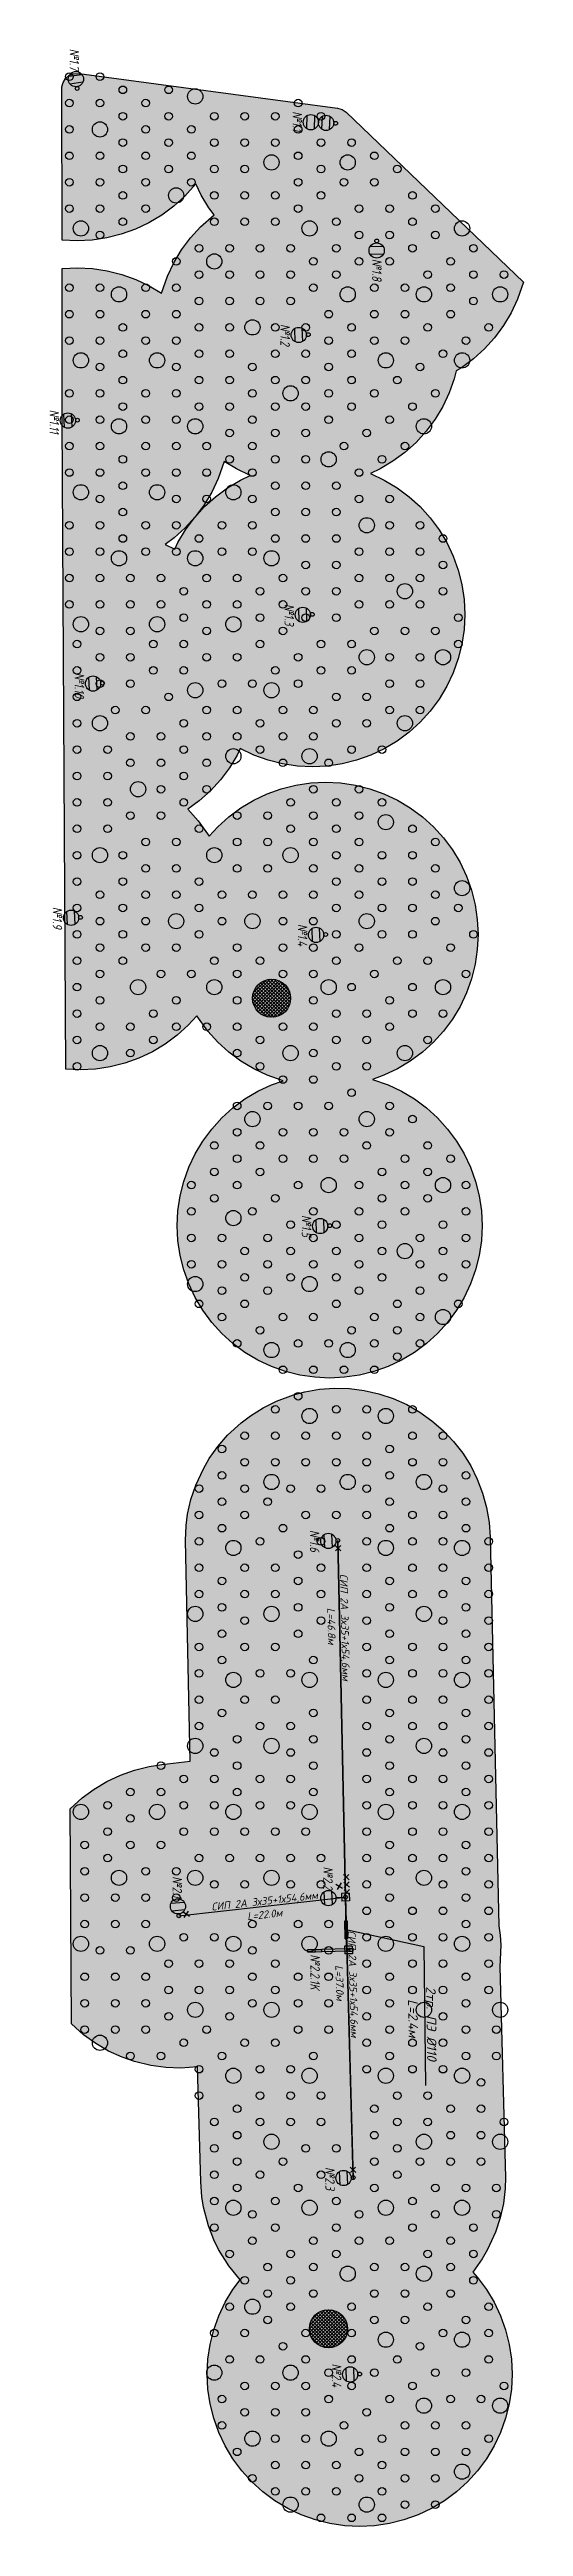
# Model space of a CAD drawing. Extents: x 17765 to 20362, y 13375 to 15893.
# Drawn here: x 17765.4 to 17827.6, y 15568 to 15893.1 of the extents above; entities that cross this region are included whole.
import ezdxf
from ezdxf.enums import TextEntityAlignment as Align

# ---------------------------------------------------------------- set-up
doc = ezdxf.new("R2010")
doc.units = 0
doc.layers.get('0').update_dxf_attribs({"linetype": 'CONTINUOUS'})
for name, color, linetype in [('PLANTING_FLOWERBEDS', 6, 'Continuous'), ('PLANTING_LAWN', 82, 'Continuous'), ('PLANTING_SHRUBS', 94, 'Continuous'), ('PLANTING_TREES', 3, 'Continuous'), ('ВЫНОСКИ_ТР', 5, 'CONTINUOUS'), ('ТР__ПЭ', 5, 'CONTINUOUS'), ('ТРУБЫ_НО', 5, 'CONTINUOUS'), ('ЭН_ВЛ_НО', 5, 'ОСВЕЩЕНИЕ'), ('ЭН_ВЫНОСКИ_НОМЕРА_ОПОРЫ', 1, 'CONTINUOUS'), ('ЭН_ДЕМОНТАЖ', 1, 'CONTINUOUS'), ('ЭН_КЛ_НО', 1, 'ОСВЕЩЕНИЕ'), ('ЭН_ОПОРА_КО_СИРИУС-4', 1, 'CONTINUOUS'), ('ЭН_ОПОРА_НО_К1_LED', 1, 'CONTINUOUS'), ('ЭН_СУЩ_ОПОРА__ЗАМ__СВЕТ__0', 5, 'CONTINUOUS'), ('ЭН_СУЩ_ОПОРА__ЗАМ__СВЕТ__Н', 5, 'CONTINUOUS'), ('ЭН_СУЩ_ОПОРА_К1_LED', 7, 'CONTINUOUS')]:
    doc.layers.add(name, color=color, linetype=linetype)
doc.styles.add('ISOCPEUR', font='isocpeui.ttf', dxfattribs={"height": 2.5})
doc.styles.get("Standard").update_dxf_attribs({"font": 'isocpeui.ttf', "width": 0.8})
doc.linetypes.add('ОСВЕЩЕНИЕ', pattern='A,5,-3,[133,ltypeshp.shx,S=1,R=0,X=-1,Y=0],-3,5', length=16)

msp = doc.modelspace()

# ---------------------------------------------------------------- texts
at = {"layer": 'ЭН_ВЫНОСКИ_НОМЕРА_ОПОРЫ', "color": 1, "char_height": 1.25, "attachment_point": 1, "rotation": 269.88316}
for s, heights, insert in [('{\\C5;\\c16711680;№1.7}', [-1.266], (17769.291, 15893.237)), ('{\\C5;\\c16711680;№1.1}', [-1.25], (17798.53, 15885.022)), ('{\\C5;\\c16711680;№1.8}', [-1.25], (17808.971, 15865.651)), ('{\\C256;\\c0;№1.2}', [-1.25], (17796.941, 15857.094)), ('{\\C256;\\c0;№1.11}', [-1.25], (17766.661, 15845.859)), ('{\\C5;\\c16711680;№1.3}', [-1.25], (17797.48, 15820.36)), ('{\\C256;\\c0;№1.10}', [-1.25], (17769.958, 15811.34)), ('{\\C5;\\c16711680;№1.9}', [-1.25], (17767.069, 15780.594)), ('{\\C256;\\c0;№1.4}', [-1.25], (17799.218, 15778.348)), ('{\\C256;\\c0;№1.5}', [-1.25], (17799.753, 15740.132)), ('{\\C5;\\c16711680;№1.6}', [-1.25], (17800.821, 15698.795)), ('{\\C5;\\c16711680;№2.1}', [-1.25], (17782.794, 15653.343)), ('{\\C256;\\c255;№2.2}', [-1.25], (17802.561, 15654.625)), ('{\\C256;\\c255;№2.2.1K}', [-1.25], (17800.873, 15643.097)), ('{\\C256;\\c0;№2.3}', [-1.25], (17802.83, 15615.178)), ('{\\C5;\\c16711680;№2.4}', [-1.25], (17803.689, 15589.389))]:
    msp.add_mtext_dynamic_manual_height_columns(s, width=2.90548, gutter_width=12.5, heights=heights, dxfattribs=dict(at, insert=insert))

# ---------------------------------------------------------------- blocks, each defined once
blk = doc.blocks.new('*U606')
at = {"layer": 'ЭН_СУЩ_ОПОРА__ЗАМ__СВЕТ__Н'}
for points in [[(-1.71, -0.94), (-1.78, 0.79)], [(-0.71, -0.9), (-0.78, 0.83)]]:
    blk.add_lwpolyline(points, dxfattribs=at)
for centre, radius in [((-1.24, -0.05), 1), ((0, 0), 0.25)]:
    blk.add_circle(centre, radius, dxfattribs=at)
blk = doc.blocks.new('*U607')
at = {"layer": 'ЭН_СУЩ_ОПОРА_К1_LED', "color": 18}
for points in [[(-1.71, -0.94), (-1.78, 0.79)], [(-0.71, -0.9), (-0.78, 0.84)]]:
    blk.add_lwpolyline(points, dxfattribs=at)
for centre, radius in [((-1.25, -0.05), 1), ((0, 0), 0.25)]:
    blk.add_circle(centre, radius, dxfattribs=at)
blk = doc.blocks.new('*U613')
at = {"layer": 'ЭН_СУЩ_ОПОРА__ЗАМ__СВЕТ__Н'}
for points in [[(0.85, -1.76), (-0.88, -1.74)], [(0.86, -0.76), (-0.87, -0.74)]]:
    blk.add_lwpolyline(points, dxfattribs=at)
for centre, radius in [((0, 0), 0.25), ((-0.01, -1.25), 1)]:
    blk.add_circle(centre, radius, dxfattribs=at)
blk = doc.blocks.new('*U614')
at = {"layer": 'ЭН_СУЩ_ОПОРА__ЗАМ__СВЕТ__0'}
for points in [[(-3.78, -0.7), (-3.71, 1.03)], [(-2.78, -0.75), (-2.71, 0.98)], [(-1.79, -0.79), (-1.71, 0.94)], [(-0.79, -0.83), (-0.71, 0.9)]]:
    blk.add_lwpolyline(points, dxfattribs=at)
for centre, radius in [((-3.25, 0.14), 1), ((-1.25, 0.05), 1), ((0, 0), 0.25)]:
    blk.add_circle(centre, radius, dxfattribs=at)
blk = doc.blocks.new('*U615')
at = {"layer": 'ЭН_СУЩ_ОПОРА__ЗАМ__СВЕТ__Н'}
for points in [[(-1.09, 1.61), (0.63, 1.84)], [(-0.96, 0.62), (0.76, 0.85)]]:
    blk.add_lwpolyline(points, dxfattribs=at)
for centre, radius in [((-0.16, 1.23), 1), ((0, 0), 0.25)]:
    blk.add_circle(centre, radius, dxfattribs=at)
blk = doc.blocks.new('*U621')
at = {"layer": 'ЭН_ДЕМОНТАЖ'}
for points in [[(0.36, -0.34), (-0.36, 0.34)], [(0.34, 0.36), (-0.34, -0.36)]]:
    blk.add_lwpolyline(points, dxfattribs=at)
blk = doc.blocks.new('*U624')
at = {"layer": 'ЭН_ДЕМОНТАЖ'}
for points in [[(-0.42, 0.28), (0.42, -0.28)], [(0.28, 0.42), (-0.28, -0.42)]]:
    blk.add_lwpolyline(points, dxfattribs=at)
blk = doc.blocks.new('*U625')
at = {"layer": 'ЭН_ДЕМОНТАЖ'}
for points in [[(-0.37, 0.34), (0.37, -0.34)], [(-0.34, -0.37), (0.34, 0.37)]]:
    blk.add_lwpolyline(points, dxfattribs=at)
blk = doc.blocks.new('*U626')
at = {"layer": 'ЭН_СУЩ_ОПОРА__ЗАМ__СВЕТ__Н'}
for points in [[(-1.02, 1.66), (0.71, 1.81)], [(-0.93, 0.66), (0.8, 0.82)]]:
    blk.add_lwpolyline(points, dxfattribs=at)
for centre, radius in [((-0.11, 1.24), 1), ((0, 0), 0.25)]:
    blk.add_circle(centre, radius, dxfattribs=at)
blk = doc.blocks.new('*U627')
at = {"layer": 'ЭН_ДЕМОНТАЖ'}
for points in [[(0.42, -0.28), (-0.42, 0.28)], [(-0.28, -0.42), (0.28, 0.42)]]:
    blk.add_lwpolyline(points, dxfattribs=at)
blk = doc.blocks.new('*U533')
at = {"layer": 'ЭН_ОПОРА_НО_К1_LED'}
for points in [[(-0.5, -0.5), (-0.5, 0.5)], [(-0.5, 0.5), (0.5, 0.5)], [(0.25, 0), (1.25, 0)], [(0.5, -0.5), (0.5, 0.5)], [(1.75, 0.87), (1.75, -0.87)], [(2.75, 0.87), (2.75, -0.87)], [(-0.5, -0.5), (0.5, -0.5)]]:
    blk.add_lwpolyline(points, dxfattribs=at)
for centre, radius in [((0, 0), 0.25), ((2.25, 0), 1)]:
    blk.add_circle(centre, radius, dxfattribs=at)
blk = doc.blocks.new('*U543')
at = {"layer": 'ЭН_ОПОРА_КО_СИРИУС-4'}
for points in [[(0, 0.16), (-0.61, 0.16)], [(-0.61, 0.16), (-0.61, -0.16)], [(-0.5, -0.5), (-0.5, 0.5)], [(-0.5, 0.5), (0.5, 0.5)], [(-0.16, 0.16), (-0.16, -0.16)], [(0, 0.16), (3.5, 0.16)], [(0.16, 0.16), (0.16, -0.16)], [(0.5, -0.5), (0.5, 0.5)], [(3.5, 0.16), (3.5, -0.16)], [(3.5, 0.16), (4.35, 0.16)], [(4.35, 0.16), (4.35, -0.16)], [(4.35, 0.16), (5.35, 0.16)], [(5.35, 0.16), (5.35, -0.16)], [(0, -0.16), (-0.61, -0.16)], [(-0.5, -0.5), (0.5, -0.5)], [(0, -0.16), (3.5, -0.16)], [(4.35, -0.16), (3.5, -0.16)], [(4.35, -0.16), (5.35, -0.16)]]:
    blk.add_lwpolyline(points, dxfattribs=at)
at = {"layer": 'ЭН_ОПОРА_КО_СИРИУС-4', "color": 1}
blk.add_circle((0, 0), 0.163, dxfattribs=at)
blk = doc.blocks.new('*U635')
at = {"layer": 'ЭН_ВЛ_НО', "linetype": 'BYBLOCK', "ltscale": 0.5}
blk.add_line((0, 0), (-12.13, 45.23), dxfattribs=at)
at = {"layer": 'ЭН_ВЛ_НО', "insert": (-1.87, 11.1), "char_height": 1, "width": 23.9989, "attachment_point": 5, "rotation": 105.0163, "style": 'ISOCPEUR'}
blk.add_mtext('L=46.8м', dxfattribs=at)
at = {"layer": 'ЭН_ВЛ_НО', "style": 'ISOCPEUR', "flags": 8}
blk.add_attdef('ТРУБА6', text='', height=1, rotation=105.0163, dxfattribs=at).set_placement((-3.62, 10.83), align=Align.MIDDLE_CENTER)
blk = doc.blocks.new('*U636')
at = {"layer": 'ЭН_ВЛ_НО', "linetype": 'BYBLOCK', "ltscale": 0.5}
blk.add_line((0, 0), (-20.66, -7.57), dxfattribs=at)
at = {"layer": 'ЭН_ВЛ_НО', "insert": (-10.89, -2.85), "char_height": 1, "width": 23.9989, "attachment_point": 5, "rotation": 200.1244, "style": 'ISOCPEUR'}
blk.add_mtext('L=22.0м', dxfattribs=at)
at = {"layer": 'ЭН_ВЛ_НО', "style": 'ISOCPEUR', "flags": 8}
blk.add_attdef('ТРУБА6', text='', height=1, rotation=200.1244, dxfattribs=at).set_placement((-10.46, -4.57), align=Align.MIDDLE_CENTER)
blk = doc.blocks.new('*U637')
at = {"layer": 'ЭН_ВЛ_НО', "linetype": 'BYBLOCK', "ltscale": 0.5}
blk.add_line((0, 0), (-9.79, 35.69), dxfattribs=at)
at = {"layer": 'ЭН_ВЛ_НО', "insert": (-1.93, 11.09), "char_height": 1, "width": 23.9989, "attachment_point": 5, "rotation": 105.3396, "style": 'ISOCPEUR'}
blk.add_mtext('L=37.0м', dxfattribs=at)
at = {"layer": 'ЭН_ВЛ_НО', "style": 'ISOCPEUR', "flags": 8}
blk.add_attdef('ТРУБА6', text='', height=1, rotation=105.3396, dxfattribs=at).set_placement((-3.68, 10.81), align=Align.MIDDLE_CENTER)
blk = doc.blocks.new('*U642')
at = {"layer": 'ТР__ПЭ'}
h = blk.add_hatch(dxfattribs=at)
h.set_pattern_fill('ANSI31', color=256, scale=0.2, angle=-88.7207, style=0)
h.set_pattern_definition([(316.28, (-4.2199, -2.5642), (0.43888, 0.458926), [])])
h.paths.add_polyline_path([(0.15, 0), (0.2, -2.37), (-0.1, -2.36), (-0.15, 0.01)])
at = {"layer": 'ВЫНОСКИ_ТР'}
for p, q in [((0.18, -1.2), (10.2, -3.36)), ((10.2, -3.36), (10.44, -21.61))]:
    blk.add_line(p, q, dxfattribs=at)
at = {"layer": 'ТР__ПЭ'}
blk.add_lwpolyline([(0.15, 0), (0.2, -2.37), (-0.1, -2.36), (-0.15, 0.01)], close=True, dxfattribs=at)
at = {"color": 180, "flags": 9}
blk.add_attdef('ДЛИНА_ТРУБЫ', (8.06, -5.66), '', height=2.5, dxfattribs=at)
at = {"layer": 'ВЫНОСКИ_ТР', "insert": (8.8, -12.8), "char_height": 1.25, "width": 23.9989, "attachment_point": 5, "rotation": 270.754, "style": 'ISOCPEUR'}
blk.add_mtext('L=2.4м', dxfattribs=at)
at = {"layer": 'ВЫНОСКИ_ТР', "style": 'ISOCPEUR', "flags": 8}
blk.add_attdef('ТРУБА4', text='', height=1.25, rotation=270.754, dxfattribs=at).set_placement((11.2, -13.49), align=Align.MIDDLE_CENTER)

# ---------------------------------------------------------------- hatches: boundary and pattern name
at = {"layer": 'PLANTING_FLOWERBEDS'}
h = msp.add_hatch(dxfattribs=at)
h.set_pattern_fill('ANSI37', color=6, scale=0.1)
edge = h.paths.add_edge_path()
edge.add_arc((17794.531, 15768.606), 2.5, 0, 360)
h = msp.add_hatch(dxfattribs=at)
h.set_pattern_fill('ANSI37', color=6, scale=0.1)
edge = h.paths.add_edge_path()
edge.add_arc((17801.995, 15593.96), 2.5, 0, 360)
at = {"layer": 'PLANTING_LAWN'}
h = msp.add_hatch(dxfattribs=at)
h.set_pattern_fill('GRASS', color=82, scale=0.05)
h.paths.add_polyline_path([(17816.3, 15724.61), (17814.84, 15723.29), (17813.27, 15722.12), (17811.58, 15721.11), (17809.81, 15720.27), (17807.96, 15719.61), (17806.06, 15719.14), (17804.11, 15718.85), (17802.15, 15718.75), (17800.19, 15718.85), (17798.25, 15719.14), (17796.35, 15719.61), (17794.5, 15720.27), (17792.73, 15721.11), (17791.04, 15722.12), (17789.47, 15723.29), (17788.01, 15724.61), (17786.69, 15726.06), (17785.52, 15727.64), (17784.52, 15729.32), (17783.68, 15731.1), (17783.02, 15732.95), (17782.54, 15734.85), (17782.25, 15736.79), (17782.15, 15738.75), (17782.25, 15740.71), (17782.54, 15742.65), (17783.02, 15744.56), (17783.68, 15746.41), (17784.52, 15748.18), (17785.52, 15749.86), (17786.69, 15751.44), (17788.01, 15752.89), (17789.47, 15754.21), (17791.04, 15755.38), (17792.73, 15756.39), (17794.5, 15757.23), (17796.03, 15757.78), (17793.97, 15758.49), (17792.19, 15759.33), (17790.51, 15760.34), (17788.93, 15761.51), (17787.48, 15762.83), (17786.16, 15764.28), (17784.72, 15766.31), (17783.61, 15765.08), (17782.15, 15763.76), (17780.58, 15762.59), (17778.89, 15761.58), (17777.12, 15760.74), (17775.27, 15760.08), (17773.37, 15759.6), (17771.42, 15759.31), (17769.46, 15759.22), (17767.55, 15759.31), (17767.06, 15844.47), (17767.04, 15864.37), (17769.06, 15864.48), (17771.02, 15864.38), (17772.96, 15864.09), (17774.87, 15863.62), (17776.72, 15862.96), (17778.49, 15862.12), (17780.11, 15861.15), (17780.86, 15863.37), (17781.7, 15865.14), (17782.71, 15866.83), (17783.88, 15868.4), (17785.2, 15869.86), (17786.98, 15871.42), (17786.3, 15872.34), (17785.29, 15874.02), (17784.6, 15875.49), (17783.16, 15873.88), (17781.71, 15872.56), (17780.13, 15871.39), (17778.45, 15870.38), (17776.67, 15869.54), (17774.82, 15868.88), (17772.92, 15868.41), (17770.98, 15868.12), (17769.02, 15868.02), (17767.04, 15868.12), (17767.03, 15888.22), (17767.18, 15888.8), (17767.49, 15889.31), (17767.94, 15889.71), (17768.49, 15889.95), (17769.29, 15890), (17803.2, 15885.43), (17803.8, 15885.25), (17804.31, 15884.9), (17827.57, 15862.6), (17826.8, 15860.35), (17825.97, 15858.57), (17824.96, 15856.89), (17823.79, 15855.31), (17822.47, 15853.86), (17821.01, 15852.54), (17819.44, 15851.37), (17818.74, 15850.96), (17818.48, 15849.91), (17817.82, 15848.06), (17816.98, 15846.29), (17815.97, 15844.6), (17814.8, 15843.03), (17813.48, 15841.57), (17812.03, 15840.25), (17810.45, 15839.08), (17808.77, 15838.08), (17807.5, 15837.47), (17809.3, 15836.62), (17810.99, 15835.61), (17812.56, 15834.44), (17814.02, 15833.13), (17815.34, 15831.67), (17816.5, 15830.1), (17817.51, 15828.41), (17818.35, 15826.64), (17819.01, 15824.79), (17819.49, 15822.89), (17819.78, 15820.94), (17819.88, 15818.98), (17819.78, 15817.02), (17819.49, 15815.08), (17819.01, 15813.18), (17818.35, 15811.33), (17817.51, 15809.56), (17816.5, 15807.87), (17815.34, 15806.3), (17814.02, 15804.84), (17812.56, 15803.52), (17810.99, 15802.35), (17809.3, 15801.35), (17807.53, 15800.51), (17805.68, 15799.85), (17803.78, 15799.37), (17801.84, 15799.08), (17799.88, 15798.98), (17797.91, 15799.08), (17795.97, 15799.37), (17794.07, 15799.85), (17792.22, 15800.51), (17790.4, 15801.38), (17790, 15800.53), (17788.99, 15798.85), (17787.82, 15797.27), (17786.5, 15795.82), (17785.05, 15794.5), (17783.56, 15793.4), (17784.92, 15791.91), (17786.36, 15789.88), (17787.48, 15791.11), (17788.93, 15792.43), (17790.51, 15793.6), (17792.19, 15794.61), (17793.97, 15795.45), (17795.81, 15796.11), (17797.72, 15796.58), (17799.66, 15796.87), (17801.62, 15796.97), (17803.58, 15796.87), (17805.52, 15796.58), (17807.42, 15796.11), (17809.27, 15795.45), (17811.05, 15794.61), (17812.73, 15793.6), (17814.31, 15792.43), (17815.76, 15791.11), (17817.08, 15789.66), (17818.25, 15788.08), (17819.26, 15786.4), (17820.1, 15784.62), (17820.76, 15782.77), (17821.23, 15780.87), (17821.52, 15778.93), (17821.62, 15776.97), (17821.52, 15775.01), (17821.23, 15773.07), (17820.76, 15771.16), (17820.1, 15769.31), (17819.26, 15767.54), (17818.25, 15765.86), (17817.08, 15764.28), (17815.76, 15762.83), (17814.31, 15761.51), (17812.73, 15760.34), (17811.05, 15759.33), (17809.27, 15758.49), (17807.75, 15757.94), (17809.81, 15757.23), (17811.58, 15756.39), (17813.27, 15755.38), (17814.84, 15754.21), (17816.3, 15752.89), (17817.61, 15751.44), (17818.78, 15749.86), (17819.79, 15748.18), (17820.63, 15746.41), (17821.29, 15744.56), (17821.77, 15742.65), (17822.06, 15740.71), (17822.15, 15738.75), (17822.06, 15736.79), (17821.77, 15734.85), (17821.29, 15732.95), (17820.63, 15731.1), (17819.79, 15729.32), (17818.78, 15727.64), (17817.61, 15726.06)])
h.paths.add_polyline_path([(17785.73, 15833.13), (17787.19, 15834.44), (17788.76, 15835.61), (17790.45, 15836.62), (17791.72, 15837.22), (17789.91, 15838.08), (17788.29, 15839.05), (17787.54, 15836.83), (17786.7, 15835.05), (17785.69, 15833.37), (17784.52, 15831.79), (17783.2, 15830.34), (17781.75, 15829.02), (17780.59, 15828.16), (17781.84, 15827.57), (17782.24, 15828.41), (17783.25, 15830.1), (17784.41, 15831.67)], flags=16)
h = msp.add_hatch(dxfattribs=at)
h.set_pattern_fill('GRASS', color=82, scale=0.05)
h.paths.add_polyline_path([(17820.23, 15573.87), (17818.77, 15572.55), (17817.2, 15571.38), (17815.51, 15570.37), (17813.74, 15569.54), (17811.89, 15568.87), (17809.99, 15568.4), (17808.04, 15568.11), (17806.08, 15568.01), (17804.12, 15568.11), (17802.18, 15568.4), (17800.28, 15568.87), (17798.43, 15569.54), (17796.66, 15570.37), (17794.97, 15571.38), (17793.4, 15572.55), (17791.94, 15573.87), (17790.62, 15575.33), (17789.45, 15576.9), (17788.45, 15578.59), (17787.61, 15580.36), (17786.95, 15582.21), (17786.47, 15584.11), (17786.18, 15586.05), (17786.08, 15588.01), (17786.18, 15589.97), (17786.47, 15591.91), (17786.95, 15593.82), (17787.61, 15595.67), (17788.45, 15597.44), (17789.45, 15599.12), (17790.39, 15600.39), (17788.91, 15602.22), (17787.59, 15604.37), (17786.97, 15605.62), (17786.26, 15607.45), (17785.62, 15609.9), (17785.39, 15611.28), (17785.24, 15613.23), (17784.83, 15628.32), (17782.61, 15628.17), (17780.65, 15628.24), (17778.71, 15628.5), (17776.56, 15629.03), (17774.94, 15629.59), (17773.16, 15630.41), (17771.46, 15631.4), (17769.87, 15632.55), (17768.27, 15633.97), (17768.11, 15662.19), (17769.67, 15663.63), (17771.25, 15664.79), (17772.93, 15665.8), (17774.71, 15666.64), (17776.56, 15667.3), (17778.46, 15667.78), (17780.15, 15668.04), (17783.84, 15668.45), (17783.22, 15697.42), (17783.31, 15699.38), (17783.52, 15700.9), (17783.96, 15702.81), (17784.58, 15704.67), (17785.58, 15706.85), (17786.35, 15708.17), (17787.49, 15709.77), (17788.77, 15711.25), (17790.53, 15712.88), (17791.75, 15713.8), (17793.41, 15714.85), (17795.16, 15715.73), (17797.41, 15716.56), (17798.89, 15716.95), (17800.83, 15717.28), (17802.78, 15717.41), (17804.75, 15717.36), (17806.69, 15717.11), (17808.61, 15716.68), (17810.47, 15716.06), (17812.26, 15715.26), (17813.97, 15714.28), (17815.57, 15713.15), (17817.05, 15711.86), (17818.4, 15710.44), (17819.6, 15708.89), (17820.65, 15707.23), (17821.52, 15705.47), (17822.22, 15703.64), (17822.74, 15701.74), (17823.07, 15699.81), (17823.21, 15697.85), (17824.34, 15646.87), (17824.52, 15645.64), (17824.61, 15644.29), (17824.48, 15641.48), (17825.23, 15613.8), (17825.18, 15612.36), (17824.95, 15610.41), (17824.52, 15608.5), (17823.91, 15606.63), (17822.87, 15604.37), (17822.16, 15603.12), (17820.92, 15601.39), (17821.54, 15600.7), (17822.71, 15599.12), (17823.72, 15597.44), (17824.56, 15595.67), (17825.22, 15593.82), (17825.7, 15591.91), (17825.99, 15589.97), (17826.08, 15588.01), (17825.99, 15586.05), (17825.7, 15584.11), (17825.22, 15582.21), (17824.56, 15580.36), (17823.72, 15578.59), (17822.71, 15576.9), (17821.54, 15575.33)])

# ---------------------------------------------------------------- linework, layer by layer
at = {"layer": 'PLANTING_FLOWERBEDS', "color": 6}
for centre in [(17794.531, 15768.606), (17801.995, 15593.96)]:
    msp.add_circle(centre, 2.5, dxfattribs=at)
at = {"layer": 'PLANTING_LAWN', "color": 82}
for points in [[(17816.3, 15724.61), (17814.84, 15723.29), (17813.27, 15722.12), (17811.58, 15721.11), (17809.81, 15720.27), (17807.96, 15719.61), (17806.06, 15719.14), (17804.11, 15718.85), (17802.15, 15718.75), (17800.19, 15718.85), (17798.25, 15719.14), (17796.35, 15719.61), (17794.5, 15720.27), (17792.73, 15721.11), (17791.04, 15722.12), (17789.47, 15723.29), (17788.01, 15724.61), (17786.69, 15726.06), (17785.52, 15727.64), (17784.52, 15729.32), (17783.68, 15731.1), (17783.02, 15732.95), (17782.54, 15734.85), (17782.25, 15736.79), (17782.15, 15738.75), (17782.25, 15740.71), (17782.54, 15742.65), (17783.02, 15744.56), (17783.68, 15746.41), (17784.52, 15748.18), (17785.52, 15749.86), (17786.69, 15751.44), (17788.01, 15752.89), (17789.47, 15754.21), (17791.04, 15755.38), (17792.73, 15756.39), (17794.5, 15757.23), (17796.03, 15757.78), (17793.97, 15758.49), (17792.19, 15759.33), (17790.51, 15760.34), (17788.93, 15761.51), (17787.48, 15762.83), (17786.16, 15764.28), (17784.72, 15766.31), (17783.61, 15765.08), (17782.15, 15763.76), (17780.58, 15762.59), (17778.89, 15761.58), (17777.12, 15760.74), (17775.27, 15760.08), (17773.37, 15759.6), (17771.42, 15759.31), (17769.46, 15759.22), (17767.55, 15759.31), (17767.06, 15844.47), (17767.04, 15864.37), (17769.06, 15864.48), (17771.02, 15864.38), (17772.96, 15864.09), (17774.87, 15863.62), (17776.72, 15862.96), (17778.49, 15862.12), (17780.11, 15861.15), (17780.86, 15863.37), (17781.7, 15865.14), (17782.71, 15866.83), (17783.88, 15868.4), (17785.2, 15869.86), (17786.98, 15871.42), (17786.3, 15872.34), (17785.29, 15874.02), (17784.6, 15875.49), (17783.16, 15873.88), (17781.71, 15872.56), (17780.13, 15871.39), (17778.45, 15870.38), (17776.67, 15869.54), (17774.82, 15868.88), (17772.92, 15868.41), (17770.98, 15868.12), (17769.02, 15868.02), (17767.04, 15868.12), (17767.03, 15888.22), (17767.18, 15888.8), (17767.49, 15889.31), (17767.94, 15889.71), (17768.49, 15889.95), (17769.29, 15890), (17803.2, 15885.43), (17803.8, 15885.25), (17804.31, 15884.9), (17827.57, 15862.6), (17826.8, 15860.35), (17825.97, 15858.57), (17824.96, 15856.89), (17823.79, 15855.31), (17822.47, 15853.86), (17821.01, 15852.54), (17819.44, 15851.37), (17818.74, 15850.96), (17818.48, 15849.91), (17817.82, 15848.06), (17816.98, 15846.29), (17815.97, 15844.6), (17814.8, 15843.03), (17813.48, 15841.57), (17812.03, 15840.25), (17810.45, 15839.08), (17808.77, 15838.08), (17807.5, 15837.47), (17809.3, 15836.62), (17810.99, 15835.61), (17812.56, 15834.44), (17814.02, 15833.13), (17815.34, 15831.67), (17816.5, 15830.1), (17817.51, 15828.41), (17818.35, 15826.64), (17819.01, 15824.79), (17819.49, 15822.89), (17819.78, 15820.94), (17819.88, 15818.98), (17819.78, 15817.02), (17819.49, 15815.08), (17819.01, 15813.18), (17818.35, 15811.33), (17817.51, 15809.56), (17816.5, 15807.87), (17815.34, 15806.3), (17814.02, 15804.84), (17812.56, 15803.52), (17810.99, 15802.35), (17809.3, 15801.35), (17807.53, 15800.51), (17805.68, 15799.85), (17803.78, 15799.37), (17801.84, 15799.08), (17799.88, 15798.98), (17797.91, 15799.08), (17795.97, 15799.37), (17794.07, 15799.85), (17792.22, 15800.51), (17790.4, 15801.38), (17790, 15800.53), (17788.99, 15798.85), (17787.82, 15797.27), (17786.5, 15795.82), (17785.05, 15794.5), (17783.56, 15793.4), (17784.92, 15791.91), (17786.36, 15789.88), (17787.48, 15791.11), (17788.93, 15792.43), (17790.51, 15793.6), (17792.19, 15794.61), (17793.97, 15795.45), (17795.81, 15796.11), (17797.72, 15796.58), (17799.66, 15796.87), (17801.62, 15796.97), (17803.58, 15796.87), (17805.52, 15796.58), (17807.42, 15796.11), (17809.27, 15795.45), (17811.05, 15794.61), (17812.73, 15793.6), (17814.31, 15792.43), (17815.76, 15791.11), (17817.08, 15789.66), (17818.25, 15788.08), (17819.26, 15786.4), (17820.1, 15784.62), (17820.76, 15782.77), (17821.23, 15780.87), (17821.52, 15778.93), (17821.62, 15776.97), (17821.52, 15775.01), (17821.23, 15773.07), (17820.76, 15771.16), (17820.1, 15769.31), (17819.26, 15767.54), (17818.25, 15765.86), (17817.08, 15764.28), (17815.76, 15762.83), (17814.31, 15761.51), (17812.73, 15760.34), (17811.05, 15759.33), (17809.27, 15758.49), (17807.75, 15757.94), (17809.81, 15757.23), (17811.58, 15756.39), (17813.27, 15755.38), (17814.84, 15754.21), (17816.3, 15752.89), (17817.61, 15751.44), (17818.78, 15749.86), (17819.79, 15748.18), (17820.63, 15746.41), (17821.29, 15744.56), (17821.77, 15742.65), (17822.06, 15740.71), (17822.15, 15738.75), (17822.06, 15736.79), (17821.77, 15734.85), (17821.29, 15732.95), (17820.63, 15731.1), (17819.79, 15729.32), (17818.78, 15727.64), (17817.61, 15726.06)], [(17785.73, 15833.13), (17787.19, 15834.44), (17788.76, 15835.61), (17790.45, 15836.62), (17791.72, 15837.22), (17789.91, 15838.08), (17788.29, 15839.05), (17787.54, 15836.83), (17786.7, 15835.05), (17785.69, 15833.37), (17784.52, 15831.79), (17783.2, 15830.34), (17781.75, 15829.02), (17780.59, 15828.16), (17781.84, 15827.57), (17782.24, 15828.41), (17783.25, 15830.1), (17784.41, 15831.67)], [(17820.23, 15573.87), (17818.77, 15572.55), (17817.2, 15571.38), (17815.51, 15570.37), (17813.74, 15569.54), (17811.89, 15568.87), (17809.99, 15568.4), (17808.04, 15568.11), (17806.08, 15568.01), (17804.12, 15568.11), (17802.18, 15568.4), (17800.28, 15568.87), (17798.43, 15569.54), (17796.66, 15570.37), (17794.97, 15571.38), (17793.4, 15572.55), (17791.94, 15573.87), (17790.62, 15575.33), (17789.45, 15576.9), (17788.45, 15578.59), (17787.61, 15580.36), (17786.95, 15582.21), (17786.47, 15584.11), (17786.18, 15586.05), (17786.08, 15588.01), (17786.18, 15589.97), (17786.47, 15591.91), (17786.95, 15593.82), (17787.61, 15595.67), (17788.45, 15597.44), (17789.45, 15599.12), (17790.39, 15600.39), (17788.91, 15602.22), (17787.59, 15604.37), (17786.97, 15605.62), (17786.26, 15607.45), (17785.62, 15609.9), (17785.39, 15611.28), (17785.24, 15613.23), (17784.83, 15628.32), (17782.61, 15628.17), (17780.65, 15628.24), (17778.71, 15628.5), (17776.56, 15629.03), (17774.94, 15629.59), (17773.16, 15630.41), (17771.46, 15631.4), (17769.87, 15632.55), (17768.27, 15633.97), (17768.11, 15662.19), (17769.67, 15663.63), (17771.25, 15664.79), (17772.93, 15665.8), (17774.71, 15666.64), (17776.56, 15667.3), (17778.46, 15667.78), (17780.15, 15668.04), (17783.84, 15668.45), (17783.22, 15697.42), (17783.31, 15699.38), (17783.52, 15700.9), (17783.96, 15702.81), (17784.58, 15704.67), (17785.58, 15706.85), (17786.35, 15708.17), (17787.49, 15709.77), (17788.77, 15711.25), (17790.53, 15712.88), (17791.75, 15713.8), (17793.41, 15714.85), (17795.16, 15715.73), (17797.41, 15716.56), (17798.89, 15716.95), (17800.83, 15717.28), (17802.78, 15717.41), (17804.75, 15717.36), (17806.69, 15717.11), (17808.61, 15716.68), (17810.47, 15716.06), (17812.26, 15715.26), (17813.97, 15714.28), (17815.57, 15713.15), (17817.05, 15711.86), (17818.4, 15710.44), (17819.6, 15708.89), (17820.65, 15707.23), (17821.52, 15705.47), (17822.22, 15703.64), (17822.74, 15701.74), (17823.07, 15699.81), (17823.21, 15697.85), (17824.34, 15646.87), (17824.52, 15645.64), (17824.61, 15644.29), (17824.48, 15641.48), (17825.23, 15613.8), (17825.18, 15612.36), (17824.95, 15610.41), (17824.52, 15608.5), (17823.91, 15606.63), (17822.87, 15604.37), (17822.16, 15603.12), (17820.92, 15601.39), (17821.54, 15600.7), (17822.71, 15599.12), (17823.72, 15597.44), (17824.56, 15595.67), (17825.22, 15593.82), (17825.7, 15591.91), (17825.99, 15589.97), (17826.08, 15588.01), (17825.99, 15586.05), (17825.7, 15584.11), (17825.22, 15582.21), (17824.56, 15580.36), (17823.72, 15578.59), (17822.71, 15576.9), (17821.54, 15575.33)]]:
    msp.add_lwpolyline(points, close=True, dxfattribs=at)
at = {"layer": 'PLANTING_SHRUBS'}
for centre in [(17768.018, 15889.572), (17772.018, 15889.572), (17768.018, 15886.108), (17772.018, 15886.108), (17775.018, 15887.84), (17778.018, 15886.108), (17781.018, 15887.84), (17798.018, 15886.108), (17768.018, 15882.644), (17775.018, 15884.376), (17778.018, 15882.644), (17781.018, 15884.376), (17784.018, 15882.644), (17787.018, 15884.376), (17791.018, 15884.376), (17795.018, 15884.376), (17798.018, 15882.644), (17801.018, 15884.376), (17768.018, 15879.18), (17772.018, 15879.18), (17775.018, 15880.912), (17778.018, 15879.18), (17781.018, 15880.912), (17784.018, 15879.18), (17787.018, 15880.912), (17791.018, 15880.912), (17795.018, 15880.912), (17798.018, 15879.18), (17801.018, 15880.912), (17805.018, 15880.912), (17808.018, 15879.18), (17768.018, 15875.715), (17772.018, 15875.715), (17775.018, 15877.448), (17778.018, 15875.715), (17781.018, 15877.448), (17784.018, 15875.715), (17787.018, 15877.448), (17791.018, 15877.448), (17798.018, 15875.715), (17801.018, 15877.448), (17804.018, 15875.715), (17808.018, 15875.715), (17811.018, 15877.448), (17768.018, 15872.251), (17772.018, 15872.251), (17775.018, 15873.983), (17778.018, 15872.251), (17787.018, 15873.983), (17791.018, 15873.983), (17795.018, 15873.983), (17798.018, 15872.251), (17801.018, 15873.983), (17806.018, 15872.251), (17810.018, 15872.251), (17813.018, 15873.983), (17816.018, 15872.251), (17772.018, 15868.787), (17775.018, 15870.519), (17787.018, 15870.519), (17791.018, 15870.519), (17795.018, 15870.519), (17803.018, 15870.519), (17806.018, 15868.787), (17810.018, 15868.787), (17813.018, 15870.519), (17816.018, 15868.787), (17785.018, 15867.055), (17789.018, 15867.055), (17793.018, 15867.055), (17797.018, 15867.055), (17803.018, 15867.055), (17813.018, 15867.055), (17821.018, 15867.055), (17782.018, 15865.323), (17785.018, 15863.591), (17789.018, 15863.591), (17793.018, 15863.591), (17797.018, 15863.591), (17800.018, 15865.323), (17803.018, 15863.591), (17806.018, 15865.323), (17810.018, 15865.323), (17815.018, 15863.591), (17818.018, 15865.323), (17821.018, 15863.591), (17825.018, 15863.591), (17768.018, 15861.859), (17772.018, 15861.859), (17778.018, 15861.859), (17782.018, 15861.859), (17785.018, 15860.127), (17789.018, 15860.127), (17793.018, 15860.127), (17797.018, 15860.127), (17800.018, 15861.859), (17808.018, 15861.859), (17812.018, 15861.859), (17818.018, 15861.859), (17821.018, 15860.127), (17768.018, 15858.395), (17772.018, 15858.395), (17775.018, 15856.663), (17778.018, 15858.395), (17782.018, 15858.395), (17785.018, 15856.663), (17789.018, 15856.663), (17795.018, 15856.663), (17799.018, 15856.663), (17802.018, 15858.395), (17805.018, 15856.663), (17808.018, 15858.395), (17812.018, 15858.395), (17815.018, 15856.663), (17818.018, 15858.395), (17823.018, 15856.663), (17768.018, 15854.931), (17772.018, 15854.931), (17775.018, 15853.199), (17778.018, 15854.931), (17782.018, 15854.931), (17785.018, 15853.199), (17789.018, 15853.199), (17795.018, 15853.199), (17799.018, 15853.199), (17802.018, 15854.931), (17805.018, 15853.199), (17808.018, 15854.931), (17812.018, 15854.931), (17817.018, 15853.199), (17820.018, 15854.931), (17772.018, 15851.467), (17775.018, 15849.735), (17782.018, 15851.467), (17785.018, 15849.735), (17789.018, 15849.735), (17792.018, 15851.467), (17795.018, 15849.735), (17799.018, 15849.735), (17802.018, 15851.467), (17805.018, 15849.735), (17811.018, 15849.735), (17814.018, 15851.467), (17768.018, 15848.003), (17772.018, 15848.003), (17775.018, 15846.271), (17778.018, 15848.003), (17782.018, 15848.003), (17785.018, 15846.271), (17789.018, 15846.271), (17792.018, 15848.003), (17795.018, 15846.271), (17799.018, 15846.271), (17802.018, 15848.003), (17805.018, 15846.271), (17808.018, 15848.003), (17813.018, 15846.271), (17816.018, 15848.003), (17768.018, 15844.539), (17772.018, 15844.539), (17778.018, 15844.539), (17782.018, 15844.539), (17789.018, 15842.807), (17792.018, 15844.539), (17795.018, 15842.807), (17799.018, 15842.807), (17802.018, 15844.539), (17807.018, 15842.807), (17810.018, 15844.539), (17768.018, 15841.074), (17772.018, 15841.074), (17778.018, 15841.074), (17782.018, 15841.074), (17786.018, 15841.074), (17792.018, 15841.074), (17804.018, 15841.074), (17812.018, 15841.074), (17768.018, 15837.61), (17772.018, 15837.61), (17775.018, 15839.342), (17778.018, 15837.61), (17782.018, 15837.61), (17786.018, 15837.61), (17789.018, 15839.342), (17792.018, 15837.61), (17795.018, 15839.342), (17799.018, 15839.342), (17806.018, 15837.61), (17809.018, 15839.342), (17772.018, 15834.146), (17775.018, 15835.878), (17782.018, 15834.146), (17786.018, 15834.146), (17792.018, 15834.146), (17795.018, 15835.878), (17799.018, 15835.878), (17803.018, 15835.878), (17806.018, 15834.146), (17810.018, 15834.146), (17768.018, 15830.682), (17772.018, 15830.682), (17775.018, 15832.414), (17778.018, 15830.682), (17782.018, 15830.682), (17788.018, 15830.682), (17792.018, 15830.682), (17795.018, 15832.414), (17799.018, 15832.414), (17803.018, 15832.414), (17810.018, 15830.682), (17814.018, 15830.682), (17768.018, 15827.218), (17772.018, 15827.218), (17775.018, 15828.95), (17778.018, 15827.218), (17782.018, 15827.218), (17785.018, 15828.95), (17788.018, 15827.218), (17792.018, 15827.218), (17795.018, 15828.95), (17799.018, 15828.95), (17803.018, 15828.95), (17806.018, 15827.218), (17810.018, 15827.218), (17814.018, 15827.218), (17817.018, 15828.95), (17768.018, 15823.754), (17772.018, 15823.754), (17776.018, 15823.754), (17780.018, 15823.754), (17786.018, 15823.754), (17790.018, 15823.754), (17796.018, 15823.754), (17799.018, 15825.486), (17803.018, 15825.486), (17806.018, 15823.754), (17810.018, 15823.754), (17814.018, 15823.754), (17817.018, 15825.486), (17768.018, 15820.29), (17772.018, 15820.29), (17776.018, 15820.29), (17780.018, 15820.29), (17783.018, 15822.022), (17786.018, 15820.29), (17790.018, 15820.29), (17793.018, 15822.022), (17796.018, 15820.29), (17799.018, 15822.022), (17803.018, 15822.022), (17806.018, 15820.29), (17810.018, 15820.29), (17814.018, 15820.29), (17817.018, 15822.022), (17772.018, 15816.826), (17776.018, 15816.826), (17783.018, 15818.558), (17786.018, 15816.826), (17793.018, 15818.558), (17796.018, 15816.826), (17799.018, 15818.558), (17803.018, 15818.558), (17808.018, 15816.826), (17812.018, 15816.826), (17816.018, 15816.826), (17819.018, 15818.558), (17769.018, 15815.094), (17772.018, 15813.362), (17776.018, 15813.362), (17779.018, 15815.094), (17783.018, 15815.094), (17786.018, 15813.362), (17790.018, 15813.362), (17793.018, 15815.094), (17798.018, 15813.362), (17801.018, 15815.094), (17805.018, 15815.094), (17810.018, 15813.362), (17814.018, 15813.362), (17819.018, 15815.094), (17769.018, 15811.63), (17779.018, 15811.63), (17783.018, 15811.63), (17795.018, 15811.63), (17801.018, 15811.63), (17805.018, 15811.63), (17769.018, 15808.165), (17772.018, 15809.898), (17776.018, 15809.898), (17781.018, 15808.165), (17788.018, 15809.898), (17792.018, 15809.898), (17798.018, 15809.898), (17803.018, 15808.165), (17807.018, 15808.165), (17810.018, 15809.898), (17814.018, 15809.898), (17769.018, 15804.701), (17774.018, 15806.433), (17778.018, 15806.433), (17783.018, 15804.701), (17786.018, 15806.433), (17790.018, 15806.433), (17793.018, 15804.701), (17796.018, 15806.433), (17800.018, 15806.433), (17803.018, 15804.701), (17807.018, 15804.701), (17810.018, 15806.433), (17814.018, 15806.433), (17769.018, 15801.237), (17773.018, 15801.237), (17776.018, 15802.969), (17780.018, 15802.969), (17783.018, 15801.237), (17786.018, 15802.969), (17790.018, 15802.969), (17793.018, 15801.237), (17796.018, 15802.969), (17800.018, 15802.969), (17805.018, 15801.237), (17809.018, 15801.237), (17769.018, 15797.773), (17773.018, 15797.773), (17776.018, 15799.505), (17780.018, 15799.505), (17783.018, 15797.773), (17786.018, 15799.505), (17796.018, 15799.505), (17802.018, 15799.505), (17769.018, 15794.309), (17773.018, 15794.309), (17780.018, 15796.041), (17783.018, 15794.309), (17786.018, 15796.041), (17797.018, 15794.309), (17800.018, 15796.041), (17803.018, 15794.309), (17806.018, 15796.041), (17809.018, 15794.309), (17769.018, 15790.845), (17773.018, 15790.845), (17776.018, 15792.577), (17780.018, 15792.577), (17785.018, 15790.845), (17790.018, 15792.577), (17794.018, 15792.577), (17797.018, 15790.845), (17800.018, 15792.577), (17803.018, 15790.845), (17806.018, 15792.577), (17813.018, 15790.845), (17769.018, 15787.381), (17775.018, 15787.381), (17778.018, 15789.113), (17782.018, 15789.113), (17790.018, 15789.113), (17794.018, 15789.113), (17800.018, 15789.113), (17803.018, 15787.381), (17806.018, 15789.113), (17809.018, 15787.381), (17813.018, 15787.381), (17816.018, 15789.113), (17778.018, 15785.649), (17782.018, 15785.649), (17790.018, 15785.649), (17794.018, 15785.649), (17800.018, 15785.649), (17806.018, 15785.649), (17816.018, 15785.649), (17769.018, 15783.917), (17772.018, 15782.185), (17775.018, 15783.917), (17778.018, 15782.185), (17782.018, 15782.185), (17785.018, 15783.917), (17788.018, 15782.185), (17792.018, 15782.185), (17796.018, 15782.185), (17800.018, 15782.185), (17803.018, 15783.917), (17806.018, 15782.185), (17809.018, 15783.917), (17813.018, 15783.917), (17816.018, 15782.185), (17769.018, 15780.453), (17772.018, 15778.721), (17775.018, 15780.453), (17778.018, 15778.721), (17785.018, 15780.453), (17788.018, 15778.721), (17796.018, 15778.721), (17800.018, 15778.721), (17803.018, 15780.453), (17809.018, 15780.453), (17813.018, 15780.453), (17816.018, 15778.721), (17819.018, 15780.453), (17769.018, 15776.989), (17772.018, 15775.257), (17775.018, 15776.989), (17778.018, 15775.257), (17782.018, 15775.257), (17785.018, 15776.989), (17790.018, 15775.257), (17796.018, 15775.257), (17800.018, 15775.257), (17803.018, 15776.989), (17806.018, 15775.257), (17809.018, 15776.989), (17813.018, 15776.989), (17818.018, 15775.257), (17821.018, 15776.989), (17769.018, 15773.524), (17772.018, 15771.792), (17775.018, 15773.524), (17780.018, 15771.792), (17784.018, 15771.792), (17787.018, 15773.524), (17790.018, 15771.792), (17793.018, 15773.524), (17796.018, 15771.792), (17800.018, 15771.792), (17803.018, 15773.524), (17808.018, 15771.792), (17811.018, 15773.524), (17815.018, 15773.524), (17820.018, 15771.792), (17769.018, 15770.06), (17772.018, 15768.328), (17782.018, 15768.328), (17790.018, 15768.328), (17800.018, 15768.328), (17805.018, 15770.06), (17810.018, 15768.328), (17813.018, 15770.06), (17769.018, 15766.596), (17772.018, 15764.864), (17776.018, 15764.864), (17779.018, 15766.596), (17782.018, 15764.864), (17786.018, 15764.864), (17790.018, 15764.864), (17796.018, 15764.864), (17800.018, 15764.864), (17803.018, 15766.596), (17807.018, 15766.596), (17810.018, 15764.864), (17813.018, 15766.596), (17817.018, 15766.596), (17769.018, 15763.132), (17776.018, 15761.4), (17779.018, 15763.132), (17790.018, 15761.4), (17793.018, 15763.132), (17800.018, 15761.4), (17803.018, 15763.132), (17807.018, 15763.132), (17815.018, 15763.132), (17769.018, 15759.668), (17793.018, 15759.668), (17803.018, 15759.668), (17807.018, 15759.668), (17796.018, 15757.936), (17800.018, 15757.936), (17805.018, 15756.204), (17790.018, 15754.472), (17794.018, 15754.472), (17798.018, 15754.472), (17802.018, 15754.472), (17810.018, 15754.472), (17813.018, 15752.74), (17787.018, 15749.276), (17790.018, 15751.008), (17793.018, 15749.276), (17796.018, 15751.008), (17800.018, 15751.008), (17804.018, 15751.008), (17807.018, 15749.276), (17810.018, 15751.008), (17815.018, 15749.276), (17787.018, 15745.812), (17790.018, 15747.544), (17793.018, 15745.812), (17796.018, 15747.544), (17800.018, 15747.544), (17804.018, 15747.544), (17809.018, 15745.812), (17812.018, 15747.544), (17815.018, 15745.812), (17818.018, 15747.544), (17784.018, 15744.08), (17787.018, 15742.348), (17790.018, 15744.08), (17795.018, 15742.348), (17798.018, 15744.08), (17806.018, 15744.08), (17809.018, 15742.348), (17812.018, 15744.08), (17815.018, 15742.348), (17820.018, 15744.08), (17784.018, 15740.616), (17792.018, 15740.616), (17797.018, 15738.883), (17800.018, 15740.616), (17803.018, 15738.883), (17806.018, 15740.616), (17809.018, 15738.883), (17812.018, 15740.616), (17817.018, 15738.883), (17820.018, 15740.616), (17784.018, 15737.151), (17788.018, 15737.151), (17791.018, 15735.419), (17794.018, 15737.151), (17797.018, 15735.419), (17800.018, 15737.151), (17803.018, 15735.419), (17806.018, 15737.151), (17809.018, 15735.419), (17814.018, 15737.151), (17817.018, 15735.419), (17820.018, 15737.151), (17784.018, 15733.687), (17788.018, 15733.687), (17794.018, 15733.687), (17800.018, 15733.687), (17806.018, 15733.687), (17814.018, 15733.687), (17820.018, 15733.687), (17788.018, 15730.223), (17791.018, 15731.955), (17794.018, 15730.223), (17797.018, 15731.955), (17803.018, 15731.955), (17806.018, 15730.223), (17809.018, 15731.955), (17814.018, 15730.223), (17817.018, 15731.955), (17785.018, 15728.491), (17788.018, 15726.759), (17791.018, 15728.491), (17796.018, 15726.759), (17800.018, 15726.759), (17803.018, 15728.491), (17808.018, 15726.759), (17811.018, 15728.491), (17814.018, 15726.759), (17819.018, 15728.491), (17790.018, 15723.295), (17793.018, 15725.027), (17798.018, 15723.295), (17802.018, 15723.295), (17805.018, 15725.027), (17808.018, 15723.295), (17811.018, 15725.027), (17814.018, 15723.295), (17796.018, 15719.831), (17800.018, 15719.831), (17804.018, 15719.831), (17808.018, 15719.831), (17811.018, 15721.563), (17798.018, 15716.367), (17795.018, 15714.635), (17803.018, 15714.635), (17807.018, 15714.635), (17813.018, 15714.635), (17788.018, 15709.439), (17791.018, 15711.171), (17795.018, 15711.171), (17799.018, 15711.171), (17803.018, 15711.171), (17807.018, 15711.171), (17810.018, 15709.439), (17813.018, 15711.171), (17817.018, 15711.171), (17791.018, 15707.707), (17795.018, 15707.707), (17799.018, 15707.707), (17803.018, 15707.707), (17807.018, 15707.707), (17813.018, 15707.707), (17817.018, 15707.707), (17785.018, 15704.242), (17788.018, 15705.974), (17791.018, 15704.242), (17797.018, 15704.242), (17801.018, 15704.242), (17807.018, 15704.242), (17810.018, 15705.974), (17817.018, 15704.242), (17820.018, 15705.974), (17785.018, 15700.778), (17788.018, 15702.51), (17791.018, 15700.778), (17794.018, 15702.51), (17799.018, 15700.778), (17803.018, 15700.778), (17807.018, 15700.778), (17810.018, 15702.51), (17813.018, 15700.778), (17817.018, 15700.778), (17820.018, 15702.51), (17785.018, 15697.314), (17788.018, 15699.046), (17793.018, 15697.314), (17796.018, 15699.046), (17801.018, 15697.314), (17807.018, 15697.314), (17810.018, 15699.046), (17813.018, 15697.314), (17817.018, 15697.314), (17820.018, 15699.046), (17823.018, 15697.314), (17785.018, 15693.85), (17791.018, 15693.85), (17795.018, 15693.85), (17798.018, 15695.582), (17801.018, 15693.85), (17807.018, 15693.85), (17813.018, 15693.85), (17817.018, 15693.85), (17823.018, 15693.85), (17785.018, 15690.386), (17788.018, 15692.118), (17791.018, 15690.386), (17795.018, 15690.386), (17798.018, 15692.118), (17801.018, 15690.386), (17807.018, 15690.386), (17810.018, 15692.118), (17813.018, 15690.386), (17817.018, 15690.386), (17820.018, 15692.118), (17823.018, 15690.386), (17788.018, 15688.654), (17791.018, 15686.922), (17798.018, 15688.654), (17801.018, 15686.922), (17807.018, 15686.922), (17810.018, 15688.654), (17817.018, 15686.922), (17820.018, 15688.654), (17823.018, 15686.922), (17785.018, 15683.458), (17788.018, 15685.19), (17791.018, 15683.458), (17795.018, 15683.458), (17798.018, 15685.19), (17807.018, 15683.458), (17810.018, 15685.19), (17813.018, 15683.458), (17817.018, 15683.458), (17820.018, 15685.19), (17823.018, 15683.458), (17788.018, 15681.726), (17800.018, 15681.726), (17810.018, 15681.726), (17820.018, 15681.726), (17785.018, 15679.994), (17793.018, 15679.994), (17797.018, 15679.994), (17807.018, 15679.994), (17813.018, 15679.994), (17817.018, 15679.994), (17823.018, 15679.994), (17785.018, 15676.53), (17788.018, 15674.798), (17791.018, 15676.53), (17795.018, 15676.53), (17800.018, 15674.798), (17807.018, 15676.53), (17810.018, 15674.798), (17813.018, 15676.53), (17817.018, 15676.53), (17820.018, 15674.798), (17823.018, 15676.53), (17785.018, 15673.066), (17790.018, 15671.333), (17793.018, 15673.066), (17797.018, 15673.066), (17800.018, 15671.333), (17807.018, 15673.066), (17810.018, 15671.333), (17813.018, 15673.066), (17817.018, 15673.066), (17820.018, 15671.333), (17823.018, 15673.066), (17780.018, 15667.869), (17787.018, 15669.601), (17790.018, 15667.869), (17797.018, 15669.601), (17800.018, 15667.869), (17807.018, 15669.601), (17810.018, 15667.869), (17817.018, 15669.601), (17820.018, 15667.869), (17823.018, 15669.601), (17776.018, 15664.405), (17780.018, 15664.405), (17783.018, 15666.137), (17787.018, 15666.137), (17790.018, 15664.405), (17793.018, 15666.137), (17797.018, 15666.137), (17800.018, 15664.405), (17807.018, 15666.137), (17810.018, 15664.405), (17813.018, 15666.137), (17817.018, 15666.137), (17820.018, 15664.405), (17823.018, 15666.137), (17773.018, 15662.673), (17776.018, 15660.941), (17783.018, 15662.673), (17787.018, 15662.673), (17793.018, 15662.673), (17797.018, 15662.673), (17807.018, 15662.673), (17813.018, 15662.673), (17817.018, 15662.673), (17823.018, 15662.673), (17770.018, 15657.477), (17773.018, 15659.209), (17776.018, 15657.477), (17780.018, 15657.477), (17783.018, 15659.209), (17787.018, 15659.209), (17791.018, 15659.209), (17795.018, 15659.209), (17799.018, 15659.209), (17807.018, 15659.209), (17810.018, 15657.477), (17813.018, 15659.209), (17817.018, 15659.209), (17820.018, 15657.477), (17823.018, 15659.209), (17773.018, 15655.745), (17785.018, 15655.745), (17789.018, 15655.745), (17793.018, 15655.745), (17797.018, 15655.745), (17801.018, 15655.745), (17807.018, 15655.745), (17813.018, 15655.745), (17817.018, 15655.745), (17823.018, 15655.745), (17770.018, 15654.013), (17778.018, 15654.013), (17782.018, 15654.013), (17787.018, 15652.281), (17791.018, 15652.281), (17797.018, 15652.281), (17801.018, 15652.281), (17807.018, 15652.281), (17810.018, 15654.013), (17817.018, 15652.281), (17820.018, 15654.013), (17823.018, 15652.281), (17770.018, 15650.549), (17774.018, 15650.549), (17778.018, 15650.549), (17782.018, 15650.549), (17807.018, 15648.817), (17810.018, 15650.549), (17813.018, 15648.817), (17817.018, 15648.817), (17820.018, 15650.549), (17823.018, 15648.817), (17770.018, 15647.085), (17774.018, 15647.085), (17778.018, 15647.085), (17783.018, 15645.353), (17787.018, 15645.353), (17792.018, 15647.085), (17795.018, 15645.353), (17798.018, 15647.085), (17802.018, 15647.085), (17807.018, 15645.353), (17810.018, 15647.085), (17813.018, 15645.353), (17817.018, 15645.353), (17820.018, 15647.085), (17823.018, 15645.353), (17772.018, 15643.621), (17776.018, 15643.621), (17781.018, 15641.889), (17785.018, 15641.889), (17789.018, 15641.889), (17792.018, 15643.621), (17795.018, 15641.889), (17802.018, 15643.621), (17807.018, 15641.889), (17813.018, 15641.889), (17817.018, 15641.889), (17823.018, 15641.889), (17770.018, 15640.157), (17774.018, 15640.157), (17778.018, 15640.157), (17781.018, 15638.425), (17785.018, 15638.425), (17789.018, 15638.425), (17792.018, 15640.157), (17795.018, 15638.425), (17798.018, 15640.157), (17802.018, 15640.157), (17807.018, 15638.425), (17810.018, 15640.157), (17813.018, 15638.425), (17817.018, 15638.425), (17820.018, 15640.157), (17823.018, 15638.425), (17770.018, 15636.692), (17774.018, 15636.692), (17778.018, 15636.692), (17781.018, 15634.96), (17789.018, 15634.96), (17792.018, 15636.692), (17798.018, 15636.692), (17802.018, 15636.692), (17807.018, 15634.96), (17810.018, 15636.692), (17817.018, 15634.96), (17820.018, 15636.692), (17770.018, 15633.228), (17774.018, 15633.228), (17778.018, 15633.228), (17783.018, 15631.496), (17786.018, 15633.228), (17791.018, 15631.496), (17795.018, 15631.496), (17798.018, 15633.228), (17802.018, 15633.228), (17807.018, 15631.496), (17810.018, 15633.228), (17813.018, 15631.496), (17817.018, 15631.496), (17820.018, 15633.228), (17824.018, 15633.228), (17776.018, 15629.764), (17780.018, 15629.764), (17788.018, 15629.764), (17800.018, 15629.764), (17810.018, 15629.764), (17820.018, 15629.764), (17824.018, 15629.764), (17785.018, 15628.032), (17793.018, 15628.032), (17797.018, 15628.032), (17807.018, 15628.032), (17813.018, 15628.032), (17817.018, 15628.032), (17822.018, 15626.3), (17785.018, 15624.568), (17790.018, 15622.836), (17793.018, 15624.568), (17797.018, 15624.568), (17801.018, 15624.568), (17808.018, 15622.836), (17811.018, 15624.568), (17815.018, 15624.568), (17818.018, 15622.836), (17822.018, 15622.836), (17787.018, 15621.104), (17790.018, 15619.372), (17793.018, 15621.104), (17797.018, 15621.104), (17801.018, 15621.104), (17808.018, 15619.372), (17811.018, 15621.104), (17815.018, 15621.104), (17818.018, 15619.372), (17822.018, 15619.372), (17825.018, 15621.104), (17787.018, 15617.64), (17790.018, 15615.908), (17796.018, 15615.908), (17799.018, 15617.64), (17803.018, 15617.64), (17808.018, 15615.908), (17811.018, 15617.64), (17814.018, 15615.908), (17818.018, 15615.908), (17822.018, 15615.908), (17787.018, 15614.176), (17790.018, 15612.444), (17793.018, 15614.176), (17798.018, 15612.444), (17801.018, 15614.176), (17808.018, 15612.444), (17811.018, 15614.176), (17816.018, 15612.444), (17820.018, 15612.444), (17824.018, 15612.444), (17787.018, 15610.712), (17792.018, 15608.98), (17795.018, 15610.712), (17803.018, 15610.712), (17806.018, 15608.98), (17813.018, 15610.712), (17816.018, 15608.98), (17824.018, 15608.98), (17787.018, 15607.248), (17792.018, 15605.516), (17795.018, 15607.248), (17800.018, 15605.516), (17803.018, 15607.248), (17806.018, 15605.516), (17810.018, 15605.516), (17813.018, 15607.248), (17818.018, 15605.516), (17821.018, 15607.248), (17789.018, 15603.784), (17794.018, 15602.051), (17797.018, 15603.784), (17800.018, 15602.051), (17803.018, 15603.784), (17808.018, 15602.051), (17812.018, 15602.051), (17815.018, 15603.784), (17818.018, 15602.051), (17821.018, 15603.784), (17791.018, 15600.319), (17797.018, 15600.319), (17821.018, 15600.319), (17789.018, 15596.855), (17794.018, 15598.587), (17797.018, 15596.855), (17800.018, 15598.587), (17805.018, 15596.855), (17808.018, 15598.587), (17812.018, 15598.587), (17815.018, 15596.855), (17818.018, 15598.587), (17823.018, 15596.855), (17787.018, 15593.391), (17791.018, 15593.391), (17794.018, 15595.123), (17799.018, 15593.391), (17805.018, 15593.391), (17808.018, 15595.123), (17812.018, 15595.123), (17817.018, 15593.391), (17820.018, 15595.123), (17823.018, 15593.391), (17789.018, 15589.927), (17793.018, 15589.927), (17796.018, 15591.659), (17799.018, 15589.927), (17805.018, 15589.927), (17811.018, 15589.927), (17814.018, 15591.659), (17823.018, 15589.927), (17791.018, 15586.463), (17795.018, 15586.463), (17799.018, 15586.463), (17802.018, 15588.195), (17805.018, 15586.463), (17808.018, 15588.195), (17813.018, 15586.463), (17816.018, 15588.195), (17820.018, 15588.195), (17825.018, 15586.463), (17788.018, 15584.731), (17791.018, 15582.999), (17795.018, 15582.999), (17799.018, 15582.999), (17802.018, 15584.731), (17807.018, 15582.999), (17810.018, 15584.731), (17818.018, 15584.731), (17822.018, 15584.731), (17788.018, 15581.267), (17795.018, 15579.535), (17799.018, 15579.535), (17804.018, 15581.267), (17809.018, 15579.535), (17812.018, 15581.267), (17816.018, 15581.267), (17820.018, 15581.267), (17823.018, 15579.535), (17790.018, 15577.803), (17795.018, 15576.071), (17799.018, 15576.071), (17803.018, 15576.071), (17806.018, 15577.803), (17809.018, 15576.071), (17812.018, 15577.803), (17816.018, 15577.803), (17820.018, 15577.803), (17792.018, 15574.339), (17806.018, 15574.339), (17812.018, 15574.339), (17816.018, 15574.339), (17795.018, 15572.607), (17799.018, 15572.607), (17803.018, 15572.607), (17809.018, 15572.607), (17812.018, 15570.875), (17816.018, 15570.875), (17801.018, 15569.142), (17805.018, 15569.142), (17809.018, 15569.142)]:
    msp.add_circle(centre, 0.5, dxfattribs=at)
at = {"layer": 'PLANTING_TREES'}
for centre in [(17784.518, 15886.974), (17772.018, 15882.644), (17794.518, 15878.314), (17804.518, 15878.314), (17782.018, 15873.983), (17769.518, 15869.653), (17799.518, 15869.653), (17819.518, 15869.653), (17787.018, 15865.323), (17774.518, 15860.993), (17804.518, 15860.993), (17814.518, 15860.993), (17824.518, 15860.993), (17792.018, 15856.663), (17769.518, 15852.333), (17779.518, 15852.333), (17809.518, 15852.333), (17819.518, 15852.333), (17797.018, 15848.003), (17774.518, 15843.673), (17784.518, 15843.673), (17814.518, 15843.673), (17802.018, 15839.342), (17769.518, 15835.012), (17779.518, 15835.012), (17789.518, 15835.012), (17807.018, 15830.682), (17774.518, 15826.352), (17784.518, 15826.352), (17794.518, 15826.352), (17812.018, 15822.022), (17769.518, 15817.692), (17779.518, 15817.692), (17789.518, 15817.692), (17807.018, 15813.362), (17817.018, 15813.362), (17784.518, 15809.032), (17794.518, 15809.032), (17772.018, 15804.701), (17812.018, 15804.701), (17789.518, 15800.371), (17799.518, 15800.371), (17777.018, 15796.041), (17809.518, 15791.711), (17772.018, 15787.381), (17787.018, 15787.381), (17797.018, 15787.381), (17819.518, 15783.051), (17782.018, 15778.721), (17792.018, 15778.721), (17807.018, 15778.721), (17777.018, 15770.06), (17787.018, 15770.06), (17802.018, 15770.06), (17817.018, 15770.06), (17772.018, 15761.4), (17797.018, 15761.4), (17812.018, 15761.4), (17792.018, 15752.74), (17807.018, 15752.74), (17802.018, 15744.08), (17817.018, 15744.08), (17789.518, 15739.749), (17812.018, 15735.419), (17784.518, 15731.089), (17799.518, 15731.089), (17817.018, 15726.759), (17794.518, 15722.429), (17804.518, 15722.429), (17799.518, 15713.769), (17809.518, 15713.769), (17794.518, 15705.108), (17804.518, 15705.108), (17814.518, 15705.108), (17789.518, 15696.448), (17809.518, 15696.448), (17819.518, 15696.448), (17784.518, 15687.788), (17794.518, 15687.788), (17814.518, 15687.788), (17789.518, 15679.128), (17799.518, 15679.128), (17809.518, 15679.128), (17819.518, 15679.128), (17784.518, 15670.467), (17794.518, 15670.467), (17814.518, 15670.467), (17769.518, 15661.807), (17779.518, 15661.807), (17789.518, 15661.807), (17799.518, 15661.807), (17809.518, 15661.807), (17819.518, 15661.807), (17774.518, 15653.147), (17784.518, 15653.147), (17794.518, 15653.147), (17814.518, 15653.147), (17769.518, 15644.487), (17779.518, 15644.487), (17789.518, 15644.487), (17799.518, 15644.487), (17809.518, 15644.487), (17819.518, 15644.487), (17784.518, 15635.826), (17794.518, 15635.826), (17814.518, 15635.826), (17824.518, 15635.826), (17772.018, 15631.496), (17789.518, 15627.166), (17799.518, 15627.166), (17809.518, 15627.166), (17819.518, 15627.166), (17794.518, 15618.506), (17814.518, 15618.506), (17824.518, 15618.506), (17789.518, 15609.846), (17799.518, 15609.846), (17809.518, 15609.846), (17819.518, 15609.846), (17804.518, 15601.185), (17814.518, 15601.185), (17792.018, 15596.855), (17809.518, 15592.525), (17819.518, 15592.525), (17787.018, 15588.195), (17797.018, 15588.195), (17814.518, 15583.865), (17824.518, 15583.865), (17792.018, 15579.535), (17802.018, 15579.535), (17819.518, 15575.205), (17797.018, 15570.875), (17807.018, 15570.875)]:
    msp.add_circle(centre, 1, dxfattribs=at)
at = {"layer": 'ЭН_ВЛ_НО', "linetype": 'BYBLOCK', "ltscale": 0.3}
for points in [[(17805.232, 15613.778), (17804.229, 15650.597), (17803.216, 15697.419)], [(17782.362, 15648.165), (17804.229, 15650.597)]]:
    msp.add_lwpolyline(points, dxfattribs=at)
at = {"layer": 'ЭН_КЛ_НО', "ltscale": 0.3}
msp.add_lwpolyline([(17804.616, 15643.676), (17804.374, 15644.097), (17804.229, 15650.597)], dxfattribs=at)

# ---------------------------------------------------------------- block references
at = {"ltscale": 0.5}
ref = msp.add_blockref('*U635', (17803.216, 15697.419), dxfattribs=dict(at, rotation=166.2227036231754))
ref.add_attrib('ТРУБА6', 'СИП 2А 3х35+1х54,6мм', dxfattribs={"layer": 'ЭН_ВЛ_НО', "height": 1, "rotation": 271.23896, "style": 'ISOCPEUR'}).set_placement((17804.154, 15686.042), align=Align.MIDDLE_CENTER)
ref = msp.add_blockref('*U636', (17782.362, 15648.165), dxfattribs=dict(at, rotation=166.2227036231754))
ref.add_attrib('ТРУБА6', 'СИП 2А 3х35+1х54,6мм', dxfattribs={"layer": 'ЭН_ВЛ_НО', "height": 1, "rotation": 6.34712, "style": 'ISOCPEUR'}).set_placement((17793.61, 15650.112), align=Align.MIDDLE_CENTER)
ref = msp.add_blockref('*U637', (17804.229, 15650.597), dxfattribs=dict(at, rotation=166.2227036231754))
ref.add_attrib('ТРУБА6', 'СИП 2А 3х35+1х54,6мм', dxfattribs={"layer": 'ЭН_ВЛ_НО', "height": 1, "rotation": 271.56227, "style": 'ISOCPEUR'}).set_placement((17805.231, 15639.226), align=Align.MIDDLE_CENTER)
at = {"layer": 'ТРУБЫ_НО'}
msp.add_blockref('*U642', (17804.298, 15647.507), dxfattribs=at).add_auto_attribs({'ТРУБА4': '2тр. ПЭ %%C110'})
at = {"layer": 'ЭН_ДЕМОНТАЖ'}
for name, p in [('*U625', (17803.264, 15696.42)), ('*U624', (17803.401, 15652.051)), ('*U621', (17804.33, 15653.245)), ('*U621', (17804.382, 15652.246)), ('*U621', (17804.394, 15651.246)), ('*U627', (17783.343, 15648.36)), ('*U621', (17805.219, 15614.818))]:
    msp.add_blockref(name, p, dxfattribs=at)
at = {"layer": 'ЭН_ОПОРА_КО_СИРИУС-4', "color": 3, "rotation": 181.446319415802}
msp.add_blockref('*U543', (17804.616, 15643.676), dxfattribs=at)
at = {"layer": 'ЭН_ОПОРА_НО_К1_LED', "rotation": 182.6821121971784}
msp.add_blockref('*U533', (17804.229, 15650.597), dxfattribs=at)
at = {"layer": 'ЭН_СУЩ_ОПОРА__ЗАМ__СВЕТ__0'}
msp.add_blockref('*U614', (17802.929, 15883.452), dxfattribs=at)
at = {"layer": 'ЭН_СУЩ_ОПОРА__ЗАМ__СВЕТ__Н'}
for name, p in [('*U615', (17769.018, 15888.022)), ('*U613', (17808.327, 15868.002)), ('*U606', (17799.875, 15818.984)), ('*U606', (17769.464, 15779.218)), ('*U606', (17803.216, 15697.419)), ('*U626', (17782.362, 15648.165)), ('*U606', (17806.084, 15588.013))]:
    msp.add_blockref(name, p, dxfattribs=at)
at = {"layer": 'ЭН_СУЩ_ОПОРА_К1_LED'}
for p in [(17799.342, 15855.714), (17769.062, 15844.479), (17772.359, 15809.96), (17801.619, 15776.968), (17802.154, 15738.752), (17805.231, 15613.798)]:
    msp.add_blockref('*U607', p, dxfattribs=at)

msp.set_redraw_order([(e.dxf.handle, doc.entitydb.next_handle()) for e in msp.query("TEXT MTEXT ATTDEF DIMENSION ARC_DIMENSION")])  # texts and dimensions are drawn at this point

doc.saveas('drawing.dxf')
